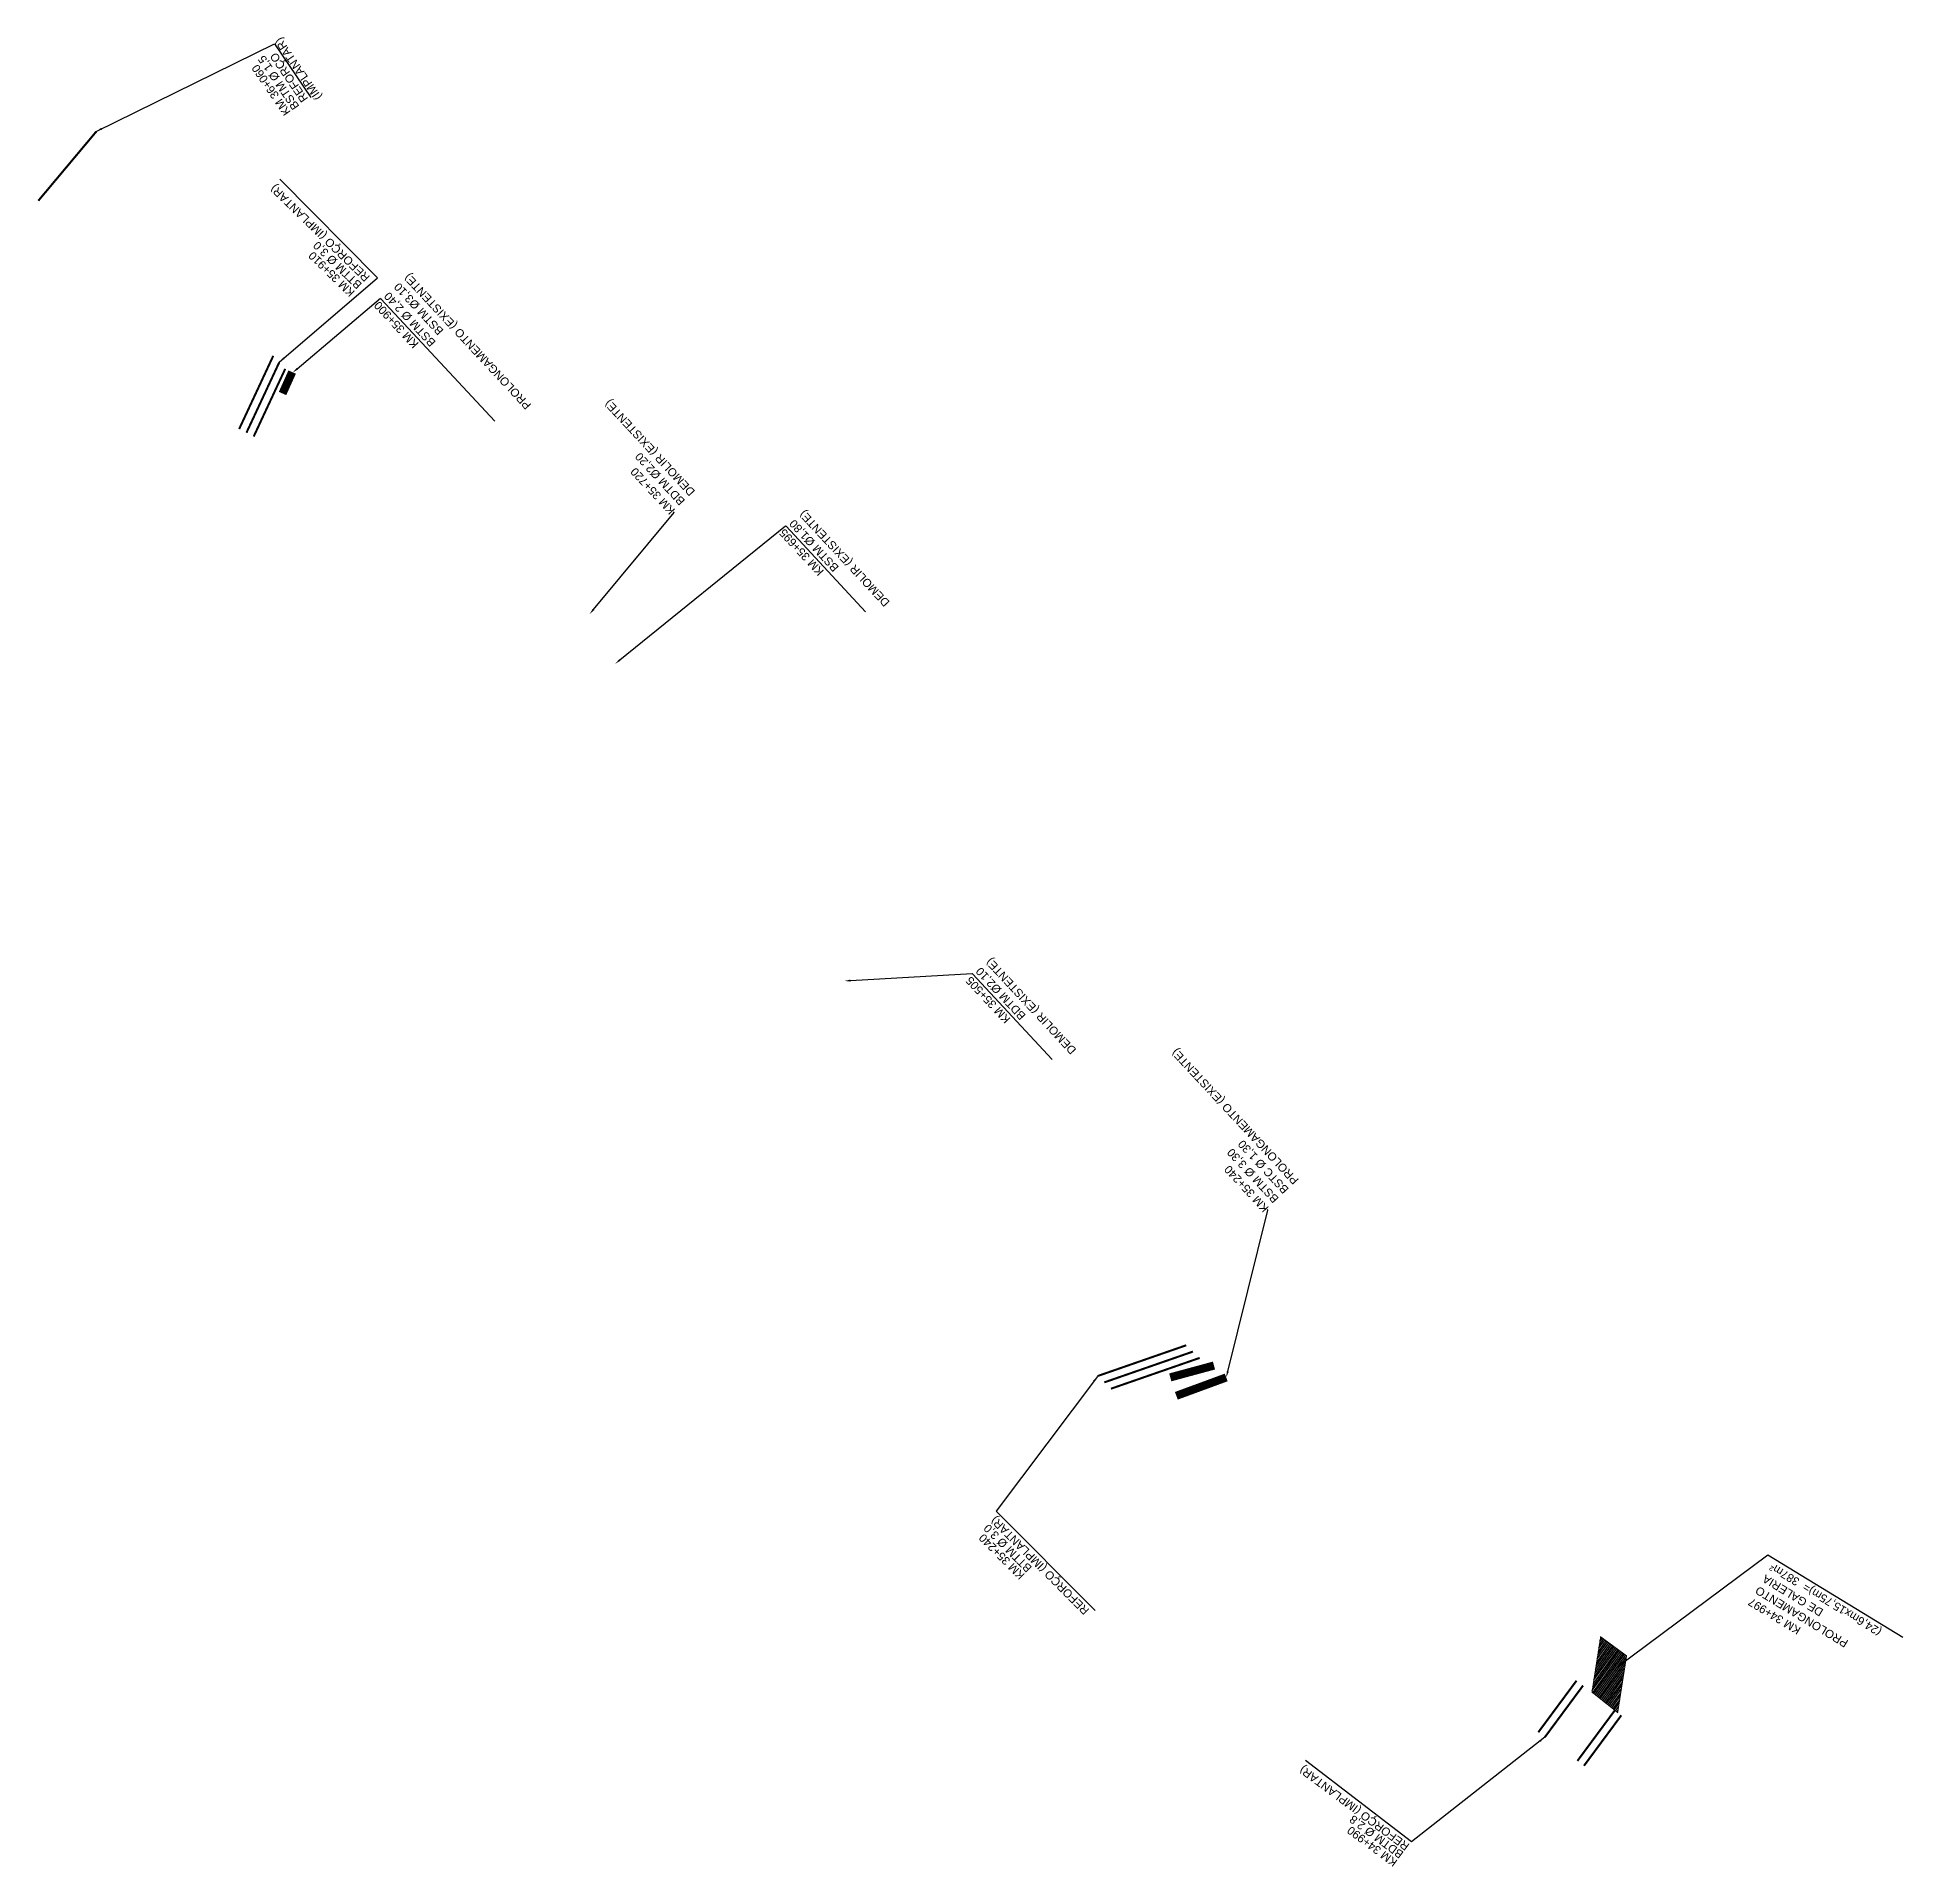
# Model space of a CAD drawing. Header units: metres. Extents: x 290209 to 324422, y 7399791 to 7463837.
# Drawn here: x 322758 to 323671, y 7420753 to 7421648 of the extents above; entities that cross this region are included whole.
import ezdxf
from ezdxf import colors
from ezdxf.entities.mleader import LeaderData, LeaderLine
from ezdxf.math import Vec2, Vec3

# ---------------------------------------------------------------- set-up
doc = ezdxf.new("R2010")
doc.units = ezdxf.units.M
for name, color, linetype in [('_DRENAGEM _TEXTOS_TIC', 2, 'Continuous'), ('_DRENAGEM_AMPLIAÇÃO DE BUEIRO-TIC', 23, 'Continuous'), ('_PONTE A CONSTRUIR', 30, 'Continuous'), ('BUEIRO_1.5', 50, 'Continuous'), ('BUEIRO_2.8', 50, 'Continuous'), ('BUEIRO_3.0', 50, 'Continuous'), ('BUEIRO_TEXTO', 2, 'Continuous'), ('U-HZ-TEXTO-OAE', 2, 'Continuous')]:
    doc.layers.add(name, color=color, linetype=linetype)
doc.styles.add('$0$DIM', font='arial.ttf', dxfattribs={"width": 0.8})
doc.styles.add('ARIAL', font='arial.ttf')
doc.styles.add('DIM', font='arial.ttf', dxfattribs={"width": 0.8})
doc.styles.add('SIMPLEX', font='simplex.shx')
doc.styles.get("Standard").update_dxf_attribs({"font": 'simplex.shx'})
doc.dimstyles.get("Standard").update_dxf_attribs({"dimtxt": 0.18, "dimasz": 0.18, "dimexe": 0.18, "dimexo": 0.0625, "dimgap": 0.09, "dimtad": 0, "dimtih": 1, "dimtoh": 1, "dimdec": 4, "dimzin": 0, "dimdsep": 46, "dimtxsty": 'Standard', "dimcen": 0.09, "dimadec": 0, "dimazin": 0, "dimtfac": 1, "dimtdec": 4, "dimtofl": 0, "dimtmove": 0, "dimatfit": 3, "dimfxl": 1, "dimtolj": 1, "dimtzin": 0, "dimarcsym": 0})
doc.dimstyles.new('U-1_2000', dxfattribs={"dimscale": 2, "dimtxt": 1.5, "dimasz": 0.75, "dimexe": 0.75, "dimexo": 0.75, "dimgap": 0.25, "dimtad": 1, "dimzin": 4, "dimtxsty": 'DIM', "dimblk": 'ARCHTICK', "dimcen": 0.7, "dimdle": 0.75, "dimclrd": 256, "dimclre": 256, "dimclrt": 256, "dimaunit": 1, "dimadec": 3, "dimazin": 2, "dimtfac": 1, "dimtofl": 0, "dimtmove": 0, "dimatfit": 3, "dimldrblk": 'CLOSEDBLANK', "dimfxl": 0, "dimtolj": 1, "dimtzin": 0, "dimlwd": -1, "dimlwe": -1, "dimarcsym": 0})

msp = doc.modelspace()

# ---------------------------------------------------------------- texts
at = {"layer": 'BUEIRO_TEXTO', "style": '$0$DIM'}
for s, rotation, p in [('REFORÇO', 124.44861, (322890.363, 7421618.336)), ('(IMPLANTAR) ', 124.44861, (322897.055, 7421619.297)), ('KM 36+060', 124.44861, (322881.867, 7421611.847)), ('BSTM Ø 1,5', 124.44861, (322886.098, 7421614.651)), ('REFORÇO (IMPLANTAR) ', 135.837794, (322920.784, 7421531.302)), ('KM 35+910', 135.837794, (322913.387, 7421523.915)), ('BTTM Ø 3,0', 135.837794, (322916.899, 7421527.708)), ('BTTM Ø 3,0', 135, (323244.761, 7420899.747)), ('REFORÇO (IMPLANTAR) ', 135, (323272.79, 7420878.99, 760)), ('KM 35+240', 135, (323241.227, 7420896.213)), ('REFORÇO (IMPLANTAR) ', 143.377072, (323429.579, 7420764.084)), ('BDTM Ø 2,8', 143.377072, (323426.694, 7420760.218)), ('KM 34+990', 143.377072, (323423.712, 7420756.207))]:
    msp.add_text(s, height=4, rotation=rotation, dxfattribs=at).set_placement(p)
at = {"layer": 'U-HZ-TEXTO-OAE', "color": 2, "linetype": 'Continuous', "lineweight": -3, "insert": (323607.645, 7420903.108), "char_height": 4, "width": 150.25151, "attachment_point": 9, "rotation": 148.606613, "style": 'ARIAL'}
msp.add_mtext('\\pt140;{\\C256;KM 34+997\\P\\ptz;}PROLONGAMENTO\\PDE GALERIA{\\C256; \\P}(24,6mx15,75m)=  387m²', dxfattribs=at)

# ---------------------------------------------------------------- blocks, each defined once
blk = doc.blocks.new('_ArchTick')
at = {"color": 0, "linetype": 'ByBlock', "const_width": 0.15}
blk.add_lwpolyline([(-0.5, -0.5), (0.5, 0.5)], dxfattribs=at)

# ---------------------------------------------------------------- hatches: boundary and pattern name
at = {"layer": '_PONTE A CONSTRUIR', "ltscale": 0.05}
h = msp.add_hatch(dxfattribs=at)
h.set_pattern_fill('ANSI31', color=256, scale=0.25, angle=189.04093613)
h.paths.add_polyline_path([(323535.473, 7420856.471), (323531.115, 7420828.679), (323518.562, 7420838.648), (323522.811, 7420865.753)])

# ---------------------------------------------------------------- linework, layer by layer
at = {"layer": '_DRENAGEM_AMPLIAÇÃO DE BUEIRO-TIC', "const_width": 4}
for points, elevation in [([(322882.438, 7421484.597), (322877.717, 7421474.116)], 740), ([(323333.564, 7420998.486), (323312.167, 7420992.688)], 733), ([(323339.562, 7420992.658), (323315.136, 7420983.679)], 732)]:
    msp.add_lwpolyline(points, dxfattribs=dict(at, elevation=elevation))
at = {"layer": '_PONTE A CONSTRUIR', "ltscale": 0.05, "const_width": 0.5}
msp.add_lwpolyline([(323535.473, 7420856.471), (323531.115, 7420828.679), (323518.562, 7420838.648), (323522.811, 7420865.753)], close=True, dxfattribs=at)
at = {"layer": 'BUEIRO_1.5', "ltscale": 5, "const_width": 1.005}
msp.add_lwpolyline([(322786.621, 7421602.342), (322758.212, 7421568.441)], dxfattribs=at)
at = {"layer": 'BUEIRO_2.8', "ltscale": 5, "const_width": 1.005, "elevation": 730.052}
for points in [[(323510.964, 7420844.272), (323492.272, 7420819.019)], [(323514.179, 7420841.892), (323495.487, 7420816.639)]]:
    msp.add_lwpolyline(points, dxfattribs=at)
at = {"layer": 'BUEIRO_2.8', "ltscale": 5, "const_width": 1.005}
for points in [[(323529.739, 7420829.772), (323511.422, 7420805.026)], [(323532.918, 7420827.344), (323514.637, 7420802.646)]]:
    msp.add_lwpolyline(points, dxfattribs=at)
at = {"layer": 'BUEIRO_3.0', "ltscale": 5, "const_width": 1.005}
for points in [[(322873.176, 7421492.534), (322856.493, 7421456.729)], [(322876.106, 7421489.352), (322860.055, 7421454.901)], [(322879.037, 7421486.171), (322863.616, 7421453.074)], [(323319.972, 7421008.4), (323276.568, 7420993.329)], [(323323.263, 7421005.309), (323279.859, 7420990.237)], [(323326.554, 7421002.217), (323283.15, 7420987.146)]]:
    msp.add_lwpolyline(points, dxfattribs=at)

msp.set_redraw_order([(e.dxf.handle, doc.entitydb.next_handle()) for e in msp.query("TEXT MTEXT ATTDEF DIMENSION ARC_DIMENSION")])  # texts and dimensions are drawn at this point

# ---------------------------------------------------------------- leaders
at = {"layer": '_DRENAGEM _TEXTOS_TIC', "color": 2, "linetype": 'Continuous', "lineweight": -3}
ml = msp.add_multileader_mtext('Standard', dxfattribs=at)
ml.set_content('{\\fArial|b0|i0|c0|p34;\\C256;KM 35+900\\PBSTM Ø 2,40\\PBSTM Ø3,10\\PPROLONGAMENTO (EXISTENTE)}', color=2, style='SIMPLEX')
ml.set_leader_properties(color=256)
ml.build(insert=Vec2(0, 0))
ml.multileader.update_dxf_attribs({"text_right_attachment_type": 6, "dogleg_length": 0.36, "arrow_head_size": 3})
ctx = ml.context
ctx.base_point, ctx.arrow_head_size, ctx.landing_gap_size, ctx.plane_origin, ctx.plane_x_axis, ctx.plane_y_axis = Vec3(322983.659, 7421454.425), 3, 0.09, Vec3(323198.261, 7421499.716), Vec3(-0.6805692, 0.7326838), Vec3(-0.7326838, -0.6805692)
ctx.right_attachment, ctx.text_align_type = 6, 2
notes = []
notes.append((ctx, [(1, (1, 1, 0), (322925.609, 7421520.723), (0.6805692, -0.7326838), 0.36, [(0, [(322882.663, 7421484.301)], 0, [])])]))
ctx.mtext.insert, ctx.mtext.text_direction, ctx.mtext.rotation, ctx.mtext.width, ctx.mtext.defined_height, ctx.mtext.alignment, ctx.mtext.flow_direction = Vec3(322922.123, 7421516.87), Vec3(-0.6805692, 0.7326838), 2.3193356, 111.77672, 31.932, 3, 5
ml = msp.add_multileader_mtext('Standard', dxfattribs=at)
ml.set_content('{\\fArial|b0|i0|c0|p34;\\C256;KM 35+720\\PBDTM Ø2,20\\PDEMOLIR (EXISTENTE)}', color=2, style='SIMPLEX')
ml.set_leader_properties(color=256)
ml.build(insert=Vec2(0, 0))
ml.multileader.update_dxf_attribs({"text_right_attachment_type": 6, "dogleg_length": 0.36, "arrow_head_size": 3})
ctx = ml.context
ctx.base_point, ctx.arrow_head_size, ctx.landing_gap_size, ctx.plane_origin, ctx.plane_x_axis, ctx.plane_y_axis = Vec3(323069.126, 7421416.161), 3, 0.09, Vec3(323353.085, 7421418.596), Vec3(-0.6805692, 0.7326838), Vec3(-0.7326838, -0.6805692)
ctx.right_attachment = 6
notes.append((ctx, [(0, (1, 1, 0), (323069.371, 7421415.897), (-0.6805692, 0.7326838), 0.36, [(0, [(323027.954, 7421366.113)], 0, [])])]))
ctx.mtext.insert, ctx.mtext.text_direction, ctx.mtext.rotation, ctx.mtext.width, ctx.mtext.defined_height, ctx.mtext.flow_direction = Vec3(323067.169, 7421414.466), Vec3(-0.6805692, 0.7326838), 2.3193356, 111.77672, 31.932, 5
ml = msp.add_multileader_mtext('Standard', dxfattribs=at)
ml.set_content('{\\fArial|b0|i0|c0|p34;\\C256;KM 35+695\\PBSTM Ø1,80\\PDEMOLIR (EXISTENTE)}', color=2, style='SIMPLEX')
ml.set_leader_properties(color=256)
ml.build(insert=Vec2(0, 0))
ml.multileader.update_dxf_attribs({"text_right_attachment_type": 6, "dogleg_length": 0.36, "arrow_head_size": 3})
ctx = ml.context
ctx.base_point, ctx.arrow_head_size, ctx.landing_gap_size, ctx.plane_origin, ctx.plane_x_axis, ctx.plane_y_axis = Vec3(323164.015, 7421362.465), 3, 0.09, Vec3(323346.455, 7421389.65), Vec3(-0.6805692, 0.7326838), Vec3(-0.7326838, -0.6805692)
ctx.right_attachment, ctx.text_align_type = 6, 2
notes.append((ctx, [(1, (1, 1, 0), (323123.926, 7421409.426), (0.6805692, -0.7326838), 0.36, [(0, [(323040.483, 7421341.827)], 0, [])])]))
ctx.mtext.insert, ctx.mtext.text_direction, ctx.mtext.rotation, ctx.mtext.width, ctx.mtext.defined_height, ctx.mtext.alignment, ctx.mtext.flow_direction = Vec3(323120.439, 7421405.574), Vec3(-0.6805692, 0.7326838), 2.3193356, 111.77672, 31.932, 3, 5
ml = msp.add_multileader_mtext('Standard', dxfattribs=at)
ml.set_content('{\\fArial|b0|i0|c0|p34;\\C256;KM 35+505\\PBDTM Ø2,10\\PDEMOLIR (EXISTENTE)}', color=2, style='SIMPLEX')
ml.set_leader_properties(color=256)
ml.build(insert=Vec2(0, 0))
ml.multileader.update_dxf_attribs({"text_right_attachment_type": 6, "dogleg_length": 0.36, "arrow_head_size": 3})
ctx = ml.context
ctx.base_point, ctx.arrow_head_size, ctx.landing_gap_size, ctx.plane_origin, ctx.plane_x_axis, ctx.plane_y_axis = Vec3(323255.297, 7421143.396), 3, 0.09, Vec3(323467.214, 7421231.177), Vec3(-0.6805692, 0.7326838), Vec3(-0.7326838, -0.6805692)
ctx.right_attachment, ctx.text_align_type = 6, 2
notes.append((ctx, [(1, (1, 1, 0), (323215.208, 7421190.358), (0.6805692, -0.7326838), 0.36, [(0, [(323152.699, 7421186.673)], 0, [])])]))
ctx.mtext.insert, ctx.mtext.text_direction, ctx.mtext.rotation, ctx.mtext.width, ctx.mtext.defined_height, ctx.mtext.alignment, ctx.mtext.flow_direction = Vec3(323211.722, 7421186.506), Vec3(-0.6805692, 0.7326838), 2.3193356, 111.77672, 31.932, 3, 5
ml = msp.add_multileader_mtext('Standard', dxfattribs=at)
ml.set_content('{\\fArial|b0|i0|c0|p34;\\C256;KM 35+240\\PBSTM Ø 3,30\\PBSTC Ø 1,30\\PPROLONGAMENTO (EXISTENTE)}', color=2, style='SIMPLEX')
ml.set_leader_properties(color=256)
ml.build(insert=Vec2(0, 0))
ml.multileader.update_dxf_attribs({"text_right_attachment_type": 6, "dogleg_length": 0.36, "arrow_head_size": 3})
ctx = ml.context
ctx.base_point, ctx.arrow_head_size, ctx.landing_gap_size, ctx.plane_origin, ctx.plane_x_axis, ctx.plane_y_axis = Vec3(323359.696, 7421074.76), 3, 0.09, Vec3(323613.242, 7421049.498), Vec3(-0.6805692, 0.7326838), Vec3(-0.7326838, -0.6805692)
ctx.right_attachment = 6
notes.append((ctx, [(0, (1, 1, 0), (323359.941, 7421074.496), (-0.6805692, 0.7326838), 0.36, [(0, [(323339.562, 7420992.658)], 0, [])])]))
ctx.mtext.insert, ctx.mtext.text_direction, ctx.mtext.rotation, ctx.mtext.width, ctx.mtext.defined_height, ctx.mtext.flow_direction = Vec3(323357.739, 7421073.064), Vec3(-0.6805692, 0.7326838), 2.3193356, 111.77672, 31.932, 5
at = {"layer": 'BUEIRO_TEXTO'}
for points in [[(322786.482, 7421602.327), (322873.771, 7421645.226), (322891.603, 7421618.878)], [(322876.1, 7421489.432), (322924.174, 7421530.648), (322876.46, 7421578.961)], [(323276.504, 7420993.136), (323227.027, 7420927.163), (323275.491, 7420878.627)], [(323495.487, 7420816.639), (323430.205, 7420765.465), (323378.331, 7420805.157)]]:
    msp.add_leader(points, dimstyle='Standard', override={"dimasz": 3}, dxfattribs=at)
at = {"layer": 'U-HZ-TEXTO-OAE', "color": 2, "linetype": 'Continuous', "lineweight": -3}
msp.add_leader([(323530.477, 7420850.769), (323604.673, 7420905.858), (323670.609, 7420865.581)], dimstyle='U-1_2000', override={"dimscale": 1, "dimasz": 3}, dxfattribs=at)
for ctx, leaders in notes:
    for number, flags, end, landing, length, lines in leaders:
        leader = LeaderData()
        leader.index, (leader.has_last_leader_line, leader.has_dogleg_vector, leader.attachment_direction) = number, flags
        leader.last_leader_point, leader.dogleg_vector, leader.dogleg_length = Vec3(end), Vec3(landing), length
        for number, points, colour, breaks in lines:
            line = LeaderLine()
            line.index, line.vertices, line.color, line.breaks = number, Vec3.list(points), colors.encode_raw_color(colour), breaks
            leader.lines.append(line)
        ctx.leaders.append(leader)

doc.saveas('drawing.dxf')
